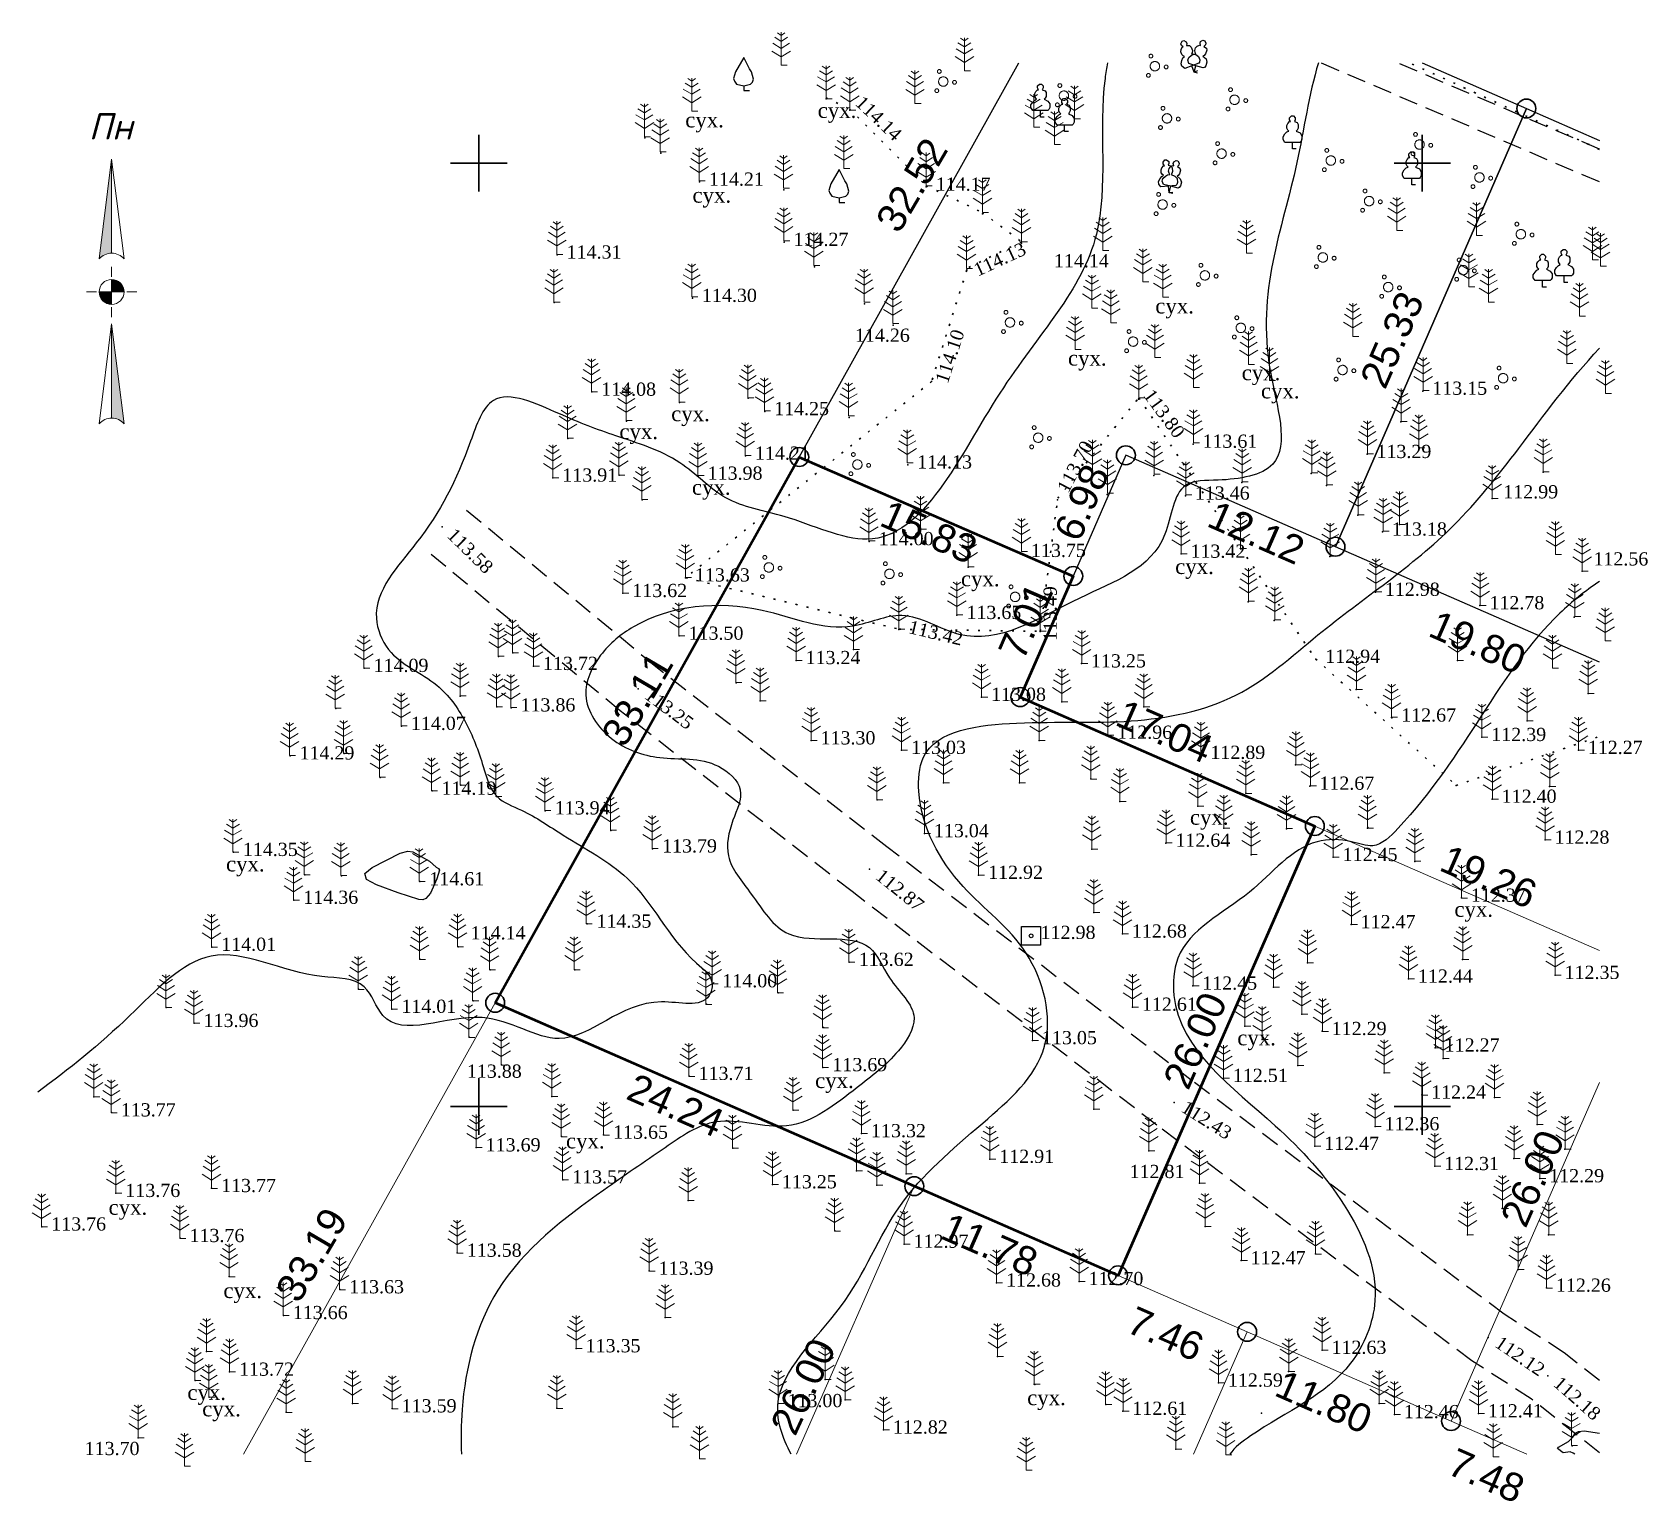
# Model space of a CAD drawing. Header units: millimetres. Extents: x 5405526.3 to 5405611.9, y 5525129.1 to 5525206.9.
import ezdxf
from ezdxf.enums import TextEntityAlignment as Align

# ---------------------------------------------------------------- set-up
doc = ezdxf.new("R2010")
doc.units = ezdxf.units.MM
doc.set_wipeout_variables(frame=1)
for name, pattern in [('DASHEDX2', [1.5, 1, -0.5]), ('HIDDEN', [0.5, 0, -0.5]), ('суцільна', [50, 50, 0])]:
    doc.linetypes.add(name, pattern=pattern)
for name, color, linetype, lineweight in [('#Лист (текст_ПН)', 250, 'Continuous', 0), ('#Штамп', 250, 'Continuous', 0), ('11900000', 1, 'Continuous', 30), ('Контур', 7, 'HIDDEN', 30), ('Ограждения', 7, 'ЗаборДерПр', 20), ('ТОЧКИ', 7, 'Continuous', 30), ('усл. знак', 7, 'суцільна', 20)]:
    doc.layers.add(name, color=color, linetype=linetype, lineweight=lineweight)
for name, color, linetype in [('SC007', 7, 'Continuous'), ('горизонтали', 42, 'Continuous'), ('дороги', 7, 'Continuous'), ('Ділянки_Межі', 10, 'Continuous'), ('надписи', 7, 'Continuous'), ('отметки', 7, 'Continuous'), ('промеры', 185, 'Continuous'), ('Растительность', 7, 'Continuous')]:
    doc.layers.add(name, color=color, linetype=linetype)
doc.styles.get("Standard").update_dxf_attribs({"font": 'arial.ttf'})
doc.styles.add('times', font='times.ttf')
doc.styles.add('Мой_Топо', font='isocpeui.ttf')
doc.linetypes.add('ЗаборДерПр', pattern='A,1,[130,ltypeshp.shx,S=0.25,R=0,X=0,Y=-0.25],1.5', length=2.5)

msp = doc.modelspace()

# ---------------------------------------------------------------- texts
at = {"layer": 'надписи', "color": 7, "style": 'times'}
for p in [(5405567.962, 5525203.202, 111.861), (5405560.945, 5525202.698, 111.861), (5405561.327, 5525198.71, 111.861), (5405585.852, 5525192.837, 111.861), (5405581.225, 5525190.073, 111.861), (5405590.429, 5525189.299, 111.861), (5405591.45, 5525188.333, 111.861), (5405560.2, 5525187.126, 111.861), (5405557.456, 5525186.179, 111.861), (5405561.3, 5525183.226, 111.861), (5405586.904, 5525179.027, 111.861), (5405575.554, 5525178.377, 111.861), (5405587.686, 5525165.735, 111.861), (5405536.611, 5525163.261, 111.861), (5405601.699, 5525160.855, 111.861), (5405590.195, 5525154.045, 111.861), (5405567.824, 5525151.78, 111.861), (5405554.626, 5525148.579, 111.861), (5405530.389, 5525145.06, 111.861), (5405536.473, 5525140.647, 111.861), (5405534.563, 5525135.247, 111.861), (5405535.35, 5525134.377, 111.861), (5405579.062, 5525134.969, 111.861)]:
    msp.add_text('сух.', height=0.8, dxfattribs=at).set_placement(p, align=Align.TOP_LEFT)
at = {"layer": 'отметки', "color": 7, "style": 'times'}
for s, rotation, p in [('114.14', 316.42371, (5405570.384, 5525203.639, 114.14)), ('114.13', 24.84516, (5405576.14, 5525194.615, 114.131)), ('114.10', 71.77569, (5405574.18, 5525188.498, 114.1)), ('113.80', 306.27918, (5405585.747, 5525188.114, 113.798)), ('113.70', 62.16759, (5405580.609, 5525182.798, 113.695)), ('113.58', 315.40088, (5405548.765, 5525180.726, 113.582)), ('113.49', 90, (5405579.93, 5525174.672, 113.488)), ('113.42', 346.55089, (5405572.888, 5525175.786, 113.425)), ('113.25', 323.08271, (5405559.141, 5525172.243, 113.246)), ('112.87', 321.1427, (5405571.407, 5525162.654, 112.869)), ('112.43', 327.64024, (5405587.533, 5525150.363, 112.433)), ('112.12', 325.5837, (5405604.18, 5525137.885, 112.12)), ('112.18', 318.50783, (5405607.351, 5525135.764, 112.176))]:
    msp.add_text(s, height=0.7, rotation=rotation, dxfattribs=at).set_placement(p, align=Align.TOP_LEFT)
for s, p in [('114.21', (5405562.204, 5525199.507, 114.208)), ('114.17', (5405574.218, 5525199.242, 114.169)), ('114.27', (5405566.684, 5525196.314, 114.267)), ('114.31', (5405554.658, 5525195.645, 114.309)), ('114.14', (5405580.479, 5525195.181, 114.136)), ('114.30', (5405561.833, 5525193.348, 114.3)), ('114.26', (5405569.936, 5525191.235, 114.262)), ('114.08', (5405556.489, 5525188.374, 114.08)), ('113.15', (5405600.527, 5525188.426, 113.147)), ('114.25', (5405565.654, 5525187.345, 114.252)), ('113.61', (5405588.35, 5525185.617, 113.611)), ('114.21', (5405564.638, 5525184.986, 114.214)), ('113.29', (5405597.57, 5525185.074, 113.295)), ('113.91', (5405554.43, 5525183.823, 113.907)), ('113.98', (5405562.131, 5525183.925, 113.975)), ('114.13', (5405573.232, 5525184.518, 114.131)), ('112.99', (5405604.289, 5525182.935, 112.989)), ('113.46', (5405587.944, 5525182.868, 113.458)), ('114.00', (5405571.196, 5525180.452, 113.995)), ('113.18', (5405598.394, 5525180.962, 113.178)), ('113.75', (5405579.263, 5525179.829, 113.747)), ('113.42', (5405587.714, 5525179.788, 113.422)), ('112.56', (5405609.065, 5525179.378, 112.563)), ('113.63', (5405561.458, 5525178.53, 113.627)), ('112.98', (5405598.016, 5525177.769, 112.982)), ('113.62', (5405558.138, 5525177.704, 113.615)), ('112.78', (5405603.555, 5525177.054, 112.778)), ('113.65', (5405575.843, 5525176.541, 113.645)), ('113.50', (5405561.12, 5525175.443, 113.501)), ('114.09', (5405544.43, 5525173.733, 114.094)), ('113.72', (5405553.41, 5525173.839, 113.72)), ('113.24', (5405567.319, 5525174.149, 113.236)), ('113.25', (5405582.445, 5525173.974, 113.253)), ('112.94', (5405594.855, 5525174.216, 112.939)), ('113.08', (5405577.149, 5525172.201, 113.084)), ('113.86', (5405552.215, 5525171.639, 113.863)), ('112.67', (5405598.881, 5525171.104, 112.67)), ('114.07', (5405546.407, 5525170.661, 114.068)), ('112.96', (5405583.837, 5525170.192, 112.964)), ('112.39', (5405603.653, 5525170.073, 112.391)), ('113.30', (5405568.114, 5525169.893, 113.297)), ('113.03', (5405572.91, 5525169.39, 113.031)), ('112.27', (5405608.768, 5525169.387, 112.274)), ('114.29', (5405540.506, 5525169.095, 114.288)), ('112.89', (5405588.77, 5525169.125, 112.89)), ('112.67', (5405594.546, 5525167.489, 112.666)), ('114.19', (5405548.027, 5525167.225, 114.186)), ('112.40', (5405604.205, 5525166.798, 112.403)), ('113.94', (5405554.029, 5525166.181, 113.941)), ('113.04', (5405574.12, 5525164.973, 113.038)), ('113.79', (5405559.717, 5525164.164, 113.787)), ('112.64', (5405586.916, 5525164.467, 112.636)), ('112.28', (5405607.006, 5525164.631, 112.282)), ('114.35', (5405537.504, 5525163.98, 114.352)), ('112.45', (5405595.78, 5525163.711, 112.455)), ('114.61', (5405547.386, 5525162.423, 114.613)), ('112.92', (5405576.991, 5525162.767, 112.922)), ('112.37', (5405602.571, 5525161.554, 112.369)), ('114.36', (5405540.709, 5525161.443, 114.359)), ('114.35', (5405556.241, 5525160.18, 114.35)), ('112.47', (5405596.732, 5525160.15, 112.471)), ('114.01', (5405536.356, 5525158.951, 114.006)), ('114.14', (5405549.576, 5525159.557, 114.142)), ('112.98', (5405579.776, 5525159.582, 112.98)), ('112.68', (5405584.614, 5525159.652, 112.68)), ('113.62', (5405570.138, 5525158.152, 113.624)), ('112.44', (5405599.77, 5525157.267, 112.442)), ('112.35', (5405607.538, 5525157.461, 112.353)), ('114.00', (5405562.911, 5525157.017, 114.001)), ('112.45', (5405588.339, 5525156.894, 112.445)), ('114.01', (5405545.905, 5525155.664, 114.012)), ('112.61', (5405585.143, 5525155.774, 112.605)), ('113.96', (5405535.423, 5525154.915, 113.957)), ('113.05', (5405579.848, 5525154.003, 113.052)), ('112.29', (5405595.199, 5525154.486, 112.291)), ('112.27', (5405601.185, 5525153.612, 112.271)), ('113.88', (5405549.373, 5525152.225, 113.881)), ('113.71', (5405561.649, 5525152.109, 113.711)), ('113.69', (5405568.741, 5525152.573, 113.689)), ('112.51', (5405589.962, 5525152.002, 112.506)), ('112.24', (5405600.466, 5525151.116, 112.241)), ('113.77', (5405531.038, 5525150.175, 113.766)), ('113.65', (5405557.12, 5525148.994, 113.646)), ('113.32', (5405570.789, 5525149.072, 113.325)), ('112.36', (5405597.997, 5525149.44, 112.362)), ('113.69', (5405550.37, 5525148.32, 113.692)), ('112.47', (5405594.799, 5525148.402, 112.467)), ('112.91', (5405577.584, 5525147.712, 112.912)), ('112.31', (5405601.155, 5525147.331, 112.308)), ('113.77', (5405536.351, 5525146.164, 113.77)), ('113.57', (5405554.953, 5525146.622, 113.566)), ('113.25', (5405566.065, 5525146.363, 113.247)), ('112.81', (5405584.488, 5525146.907, 112.809)), ('112.29', (5405606.723, 5525146.683, 112.288)), ('113.76', (5405531.279, 5525145.904, 113.757)), ('113.76', (5405527.349, 5525144.126, 113.757)), ('113.76', (5405534.677, 5525143.515, 113.758)), ('113.58', (5405549.368, 5525142.737, 113.577)), ('112.97', (5405573.045, 5525143.212, 112.972)), ('112.47', (5405590.906, 5525142.336, 112.47)), ('113.39', (5405559.532, 5525141.782, 113.394)), ('112.68', (5405577.944, 5525141.157, 112.676)), ('112.70', (5405582.312, 5525141.233, 112.703)), ('113.63', (5405543.136, 5525140.798, 113.634)), ('112.26', (5405607.08, 5525140.882, 112.258)), ('113.66', (5405540.149, 5525139.431, 113.661)), ('113.35', (5405555.668, 5525137.671, 113.35)), ('112.63', (5405595.189, 5525137.588, 112.634)), ('113.72', (5405537.303, 5525136.43, 113.716)), ('112.59', (5405589.7, 5525135.852, 112.59)), ('113.59', (5405545.921, 5525134.487, 113.591)), ('113.00', (5405566.363, 5525134.764, 112.998)), ('112.61', (5405584.636, 5525134.356, 112.608)), ('112.46', (5405599.021, 5525134.181, 112.461)), ('112.41', (5405603.472, 5525134.22, 112.414)), ('112.82', (5405571.947, 5525133.362, 112.819)), ('113.70', (5405529.122, 5525132.224, 113.701))]:
    msp.add_text(s, height=0.7, dxfattribs=at).set_placement(p, align=Align.TOP_LEFT)
at = {"layer": 'промеры', "char_height": 1.5, "attachment_point": 1}
for s, insert, rotation in [('32.52', (5405570.97, 5525196.97), 59.59258), ('25.33', (5405596.65, 5525188.55, 107.24), 66.37949), ('6.98', (5405580.445, 5525180.451), 66.537), ('15.83', (5405571.763, 5525182.2), 336.35584), ('12.12', (5405589.108, 5525182.161), 336.35584), ('7.01', (5405577.481, 5525174.173), 66.537), ('19.80', (5405600.835, 5525176.346), 336.35584), ('33.11', (5405556.427, 5525169.723), 59.59258), ('17.04', (5405584.249, 5525171.624), 336.35584), ('19.26', (5405601.42, 5525163.925), 336.35584), ('26.00', (5405586.221, 5525151.403), 66.37949), ('24.24', (5405558.337, 5525151.806), 336.35584), ('26.00', (5405604.098, 5525144.094), 66.37949), ('33.19', (5405539.17, 5525140.264), 59.59258), ('11.78', (5405574.975, 5525144.42), 336.35584), ('7.46', (5405584.834, 5525139.46), 336.35584), ('26.00', (5405565.406, 5525133.098), 65.18604), ('11.80', (5405592.685, 5525136.087), 336.35584), ('7.48', (5405601.834, 5525131.944), 336.35584)]:
    msp.add_mtext(s, dxfattribs=dict(at, insert=insert, rotation=rotation))

# ---------------------------------------------------------------- blocks, each defined once
blk = doc.blocks.new('SYMBOL902')
at = {"layer": 'SC007'}
blk.add_lwpolyline([(-1.25, -1.25), (-1.25, 1.25), (1.25, 1.25), (1.25, -1.25)], close=True, dxfattribs=at)
blk.add_circle((0, 0), 0.25, dxfattribs=at)
blk = doc.blocks.new('A$C51FE15A3')
at = {"layer": 'Растительность', "color": 94, "lineweight": 0}
for points in [[(-0.201, 1.726), (0, 1.584), (0.201, 1.726)], [(0, 1.75), (0, 0), (0.319, 0)], [(-0.447, 1.172), (0, 0.895), (0.447, 1.172)], [(-0.343, 1.489), (0, 1.267), (0.343, 1.489)], [(-0.493, 0.753), (0, 0.444), (0.493, 0.753)]]:
    blk.add_lwpolyline(points, dxfattribs=at)
blk = doc.blocks.new('A$C72385B22')
at = {"layer": 'усл. знак'}
for centre, radius in [((0, 0), 0.625), ((-0.02, 1.49), 0.25), ((-1.29, -0.64), 0.25), ((1.28, -0.76), 0.25)]:
    blk.add_circle(centre, radius, dxfattribs=at)
blk = doc.blocks.new('A$C2ACB5305')
at = {"layer": 'Растительность'}
blk.add_lwpolyline([(0.2, 0), (0.2, 0), (0, 0), (0, 0.35), (-0.4, 0.35), (-0.5, 0.5), (-0.5, 0.65), (-0.4, 0.8), (-0.3, 0.9), (-0.2, 0.95), (-0.25, 1), (-0.3, 1.1), (-0.3, 1.25), (-0.25, 1.35), (-0.15, 1.45), (-0.1, 1.45), (-0.15, 1.55), (-0.15, 1.65), (-0.05, 1.75), (0.05, 1.75), (0.15, 1.65), (0.15, 1.55), (0.1, 1.45), (0.25, 1.4), (0.3, 1.3), (0.3, 1.1), (0.25, 1), (0.2, 0.95), (0.4, 0.85), (0.5, 0.7), (0.5, 0.5), (0.45, 0.4), (0.4, 0.35), (0, 0.35)], dxfattribs=at)
blk = doc.blocks.new('A$C50E3696E')
at = {"layer": 'Растительность'}
blk.add_blockref('A$C51FE15A3', (0, 0), dxfattribs=at)
blk = doc.blocks.new('SYMBOL504')
at = {"layer": 'SC007'}
for points in [[(0, 4.375), (-1.125, 2.5), (-1.375, 1.625), (-1.25, 1.25), (-1, 0.875), (0, 0.625), (0.875, 0.875), (1.125, 1.125), (1.25, 1.5), (1, 2.5), (0.75, 2.875), (0, 4.375)], [(0, 0.625), (0, 0), (0.75, 0)]]:
    blk.add_lwpolyline(points, dxfattribs=at)
blk = doc.blocks.new('*U7')
at = {"color": 0}
for points in [[(-0.113, 0), (-0.109, -0.029), (-0.097, -0.056)], [(-0.113, 0), (-0.097, -0.056), (0, 0)], [(-0.097, -0.056), (0, -0.113), (0, 0)], [(-0.097, -0.056), (-0.08, -0.08), (-0.056, -0.097)], [(-0.097, -0.056), (-0.056, -0.097), (0, -0.113)], [(-0.056, -0.097), (-0.029, -0.109), (0, -0.113)]]:
    blk.add_solid(points, dxfattribs=at)
blk = doc.blocks.new('*U8')
at = {"color": 0}
for points in [[(0, 0), (0.097, 0.056), (0, 0.113)], [(0.097, 0.056), (0.029, 0.109), (0, 0.113)], [(0, 0), (0.113, 0), (0.097, 0.056)], [(0.097, 0.056), (0.056, 0.097), (0.029, 0.109)], [(0.097, 0.056), (0.08, 0.08), (0.056, 0.097)], [(0.113, 0), (0.109, 0.029), (0.097, 0.056)]]:
    blk.add_solid(points, dxfattribs=at)
blk = doc.blocks.new('*U9')
at = {"color": 0}
for points in [[(0, -1.136), (0.021, -1.138), (0, -0.288)], [(0.021, -1.138), (0.042, -1.142), (0, -0.288)], [(0.042, -1.142), (0.062, -1.15), (0, -0.288)], [(0.062, -1.15), (0.081, -1.16), (0, -0.288)], [(0.081, -1.16), (0.098, -1.173), (0, -0.288)], [(0.098, -1.173), (0.113, -1.188), (0, -0.288)]]:
    blk.add_solid(points, dxfattribs=at)
blk = doc.blocks.new('*U10')
at = {"color": 0}
for points in [[(-0.113, 0.297), (-0.098, 0.312), (0, 1.197)], [(-0.098, 0.312), (-0.081, 0.325), (0, 1.197)], [(-0.081, 0.325), (-0.062, 0.335), (0, 1.197)], [(-0.062, 0.335), (-0.042, 0.343), (0, 1.197)], [(-0.042, 0.343), (-0.021, 0.347), (0, 1.197)], [(-0.021, 0.347), (0, 0.349), (0, 1.197)]]:
    blk.add_solid(points, dxfattribs=at)
blk = doc.blocks.new('#Північ')
at = {"color": 7}
blk.add_wipeout([(-2.901, 10.635), (2.901, 10.635), (2.901, -7.981), (-2.901, -7.981)], dxfattribs=at).dxf.layer = '#Лист (текст_ПН)'
at = {"layer": '#Лист (текст_ПН)'}
for p, q in [((-0.663, 1.748), (0, 7.043)), ((0, 7.043), (0, 2.052)), ((0, 7.043), (0.663, 1.748)), ((0, 1.337), (0, 0.807)), ((-1.337, 0), (-0.807, 0)), ((-0.662, 0), (0.662, 0)), ((0, 0.662), (0, -0.662)), ((1.337, 0), (0.807, 0)), ((0, -1.337), (0, -0.807)), ((-0.663, -6.99), (0, -1.695)), ((0, -1.695), (0.663, -6.99)), ((0, -1.695), (0, -6.686))]:
    blk.add_line(p, q, dxfattribs=at)
at = {"layer": '#Лист (текст_ПН)', "flags": 128}
for points in [[(0, 7.043), (-0.663, 1.748, -0.218585), (0, 2.052)], [(0, 0), (-0.662, 0, 0.414214), (0, -0.662)]]:
    blk.add_lwpolyline(points, format="xyb", close=True, dxfattribs=at)
at = {"layer": '#Лист (текст_ПН)'}
blk.add_circle((0, 0), 0.662, dxfattribs=at)
for centre in [(0, 1.178), (0, -7.56)]:
    blk.add_arc(centre, 0.874, 40.67981, 139.32019, dxfattribs=at)
at = {"layer": '#Лист (текст_ПН)', "xscale": 5.883850111352785, "yscale": 5.883850111352785, "zscale": 5.883850111352785}
for name in ['*U10', '*U7', '*U8', '*U9']:
    blk.add_blockref(name, (0, 0), dxfattribs=at)
at = {"layer": '#Лист (текст_ПН)', "style": 'Мой_Топо'}
blk.add_text('Пн', height=1.4, dxfattribs=at).set_placement((-1.217, 8.077))

# ---------------------------------------------------------------- linework, layer by layer
at = {"layer": '11900000', "color": 7}
for points in [[(5405550, 5525198.5, 0), (5405550, 5525201.5, 0)], [(5405550, 5525198.5, 0), (5405550, 5525201.5, 0)], [(5405600, 5525198.5, 0), (5405600, 5525201.5, 0)], [(5405600, 5525198.5, 0), (5405600, 5525201.5, 0)], [(5405548.5, 5525200, 0), (5405551.5, 5525200, 0)], [(5405548.5, 5525200, 0), (5405551.5, 5525200, 0)], [(5405598.5, 5525200, 0), (5405601.5, 5525200, 0)], [(5405598.5, 5525200, 0), (5405601.5, 5525200, 0)], [(5405550, 5525148.5, 0), (5405550, 5525151.5, 0)], [(5405550, 5525148.5, 0), (5405550, 5525151.5, 0)], [(5405600, 5525148.5, 0), (5405600, 5525151.5, 0)], [(5405600, 5525148.5, 0), (5405600, 5525151.5, 0)], [(5405548.5, 5525150, 0), (5405551.5, 5525150, 0)], [(5405548.5, 5525150, 0), (5405551.5, 5525150, 0)], [(5405598.5, 5525150, 0), (5405601.5, 5525150, 0)], [(5405598.5, 5525150, 0), (5405601.5, 5525150, 0)]]:
    msp.add_polyline3d(points, dxfattribs=at)
at = {"layer": 'горизонтали', "color": 32}
msp.add_polyline3d([(5405547.047, 5525160.962, 114.5), (5405546.827, 5525160.982, 114.5), (5405545.737, 5525161.332, 114.5), (5405544.577, 5525161.752, 114.5), (5405544.047, 5525162.042, 114.5), (5405543.967, 5525162.352, 114.5), (5405544.357, 5525162.672, 114.5), (5405545.847, 5525163.422, 114.5), (5405546.247, 5525163.532, 114.5), (5405546.507, 5525163.502, 114.5), (5405547.387, 5525163.002, 114.5), (5405547.747, 5525162.682, 114.5), (5405547.877, 5525162.622, 114.5), (5405547.917, 5525162.532, 114.5), (5405547.787, 5525162.062, 114.5), (5405547.447, 5525161.302, 114.5), (5405547.207, 5525161.032, 114.5), (5405547.047, 5525160.962, 114.5)], close=True, dxfattribs=at)
for points in [[(5405607.467, 5525131.652, 112.5), (5405607.167, 5525131.872, 112.5), (5405607.207, 5525131.942, 112.5), (5405607.747, 5525132.242, 112.5), (5405607.977, 5525132.482, 112.5), (5405608.107, 5525132.682, 112.5), (5405608.267, 5525132.782, 112.5), (5405608.567, 5525132.812, 112.5), (5405609.379, 5525132.692, 112.5)], [(5405608.073, 5525131.568, 112.5), (5405607.987, 5525131.632, 112.5), (5405607.827, 5525131.692, 112.5), (5405607.467, 5525131.652, 112.5)]]:
    msp.add_polyline3d(points, dxfattribs=at)
for points, knots in [([(5405583.313, 5525205.32, 114), (5405583.263, 5525205.048, 114), (5405582.796, 5525202.007, 114), (5405583.949, 5525195.18, 114), (5405577.173, 5525188.538, 114), (5405572.81, 5525178.256, 114), (5405566.621, 5525181.376, 114), (5405562.989, 5525181.896, 114), (5405560.657, 5525184.513, 114), (5405557.313, 5525185.481, 114), (5405554.346, 5525186.629, 114), (5405550.631, 5525188.421, 114), (5405549.128, 5525183.792, 114), (5405547.405, 5525180.367, 114), (5405543.997, 5525176.848, 114), (5405545.289, 5525173.6, 114), (5405547.782, 5525172.716, 114), (5405549.409, 5525170.394, 114), (5405550.179, 5525168.343, 114), (5405550.719, 5525166.304, 114), (5405552.674, 5525165.609, 114), (5405554.839, 5525164.066, 113.997), (5405558.719, 5525162.071, 114.025), (5405560.155, 5525158.595, 113.911), (5405562.53, 5525156.801, 114.055), (5405562.057, 5525155.107, 113.802), (5405558.149, 5525156.361, 114.185), (5405554.807, 5525152.221, 113.954), (5405550.102, 5525155.853, 114.014), (5405545.17, 5525153.178, 113.999), (5405544.08, 5525156.871, 114), (5405540.281, 5525156.689, 114), (5405535.805, 5525159.361, 114), (5405531.302, 5525154.388, 114), (5405528.271, 5525151.961, 114), (5405526.635, 5525150.755, 114)], [10.361931, 10.361931, 10.361931, 10.361931, 11.183268, 19.461059, 29.319813, 39.765416, 44.323804, 47.57079, 50.637161, 54.318274, 57.561046, 61.089975, 63.576966, 69.688144, 74.204041, 75.986764, 79.168346, 81.599389, 84.181408, 85.928991, 87.413055, 89.991548, 94.086682, 99.889377, 101.25486, 101.908936, 104.462973, 110.221445, 114.440094, 119.71146, 121.525434, 123.819884, 129.78841, 135.133805, 141.348002, 141.348002, 141.348002, 141.348002]), ([(5405594.494, 5525205.32, 113.499), (5405593.981, 5525203.623, 113.499), (5405593.218, 5525197.933, 113.499), (5405590.599, 5525191.812, 113.512), (5405593.459, 5525183.771, 113.485), (5405589.635, 5525183.133, 113.527), (5405586.83, 5525183.24, 113.43), (5405586.589, 5525178.804, 113.548), (5405581.428, 5525177.082, 113.48), (5405576.551, 5525173.804, 113.503), (5405572.622, 5525176.579, 113.5), (5405569.087, 5525174.795, 113.5), (5405564.473, 5525176.966, 113.5), (5405559.332, 5525176.496, 113.5), (5405556.352, 5525174.074, 113.5), (5405555.223, 5525171.651, 113.5), (5405556.917, 5525169.221, 113.5), (5405559.7, 5525168.24, 113.5), (5405562.296, 5525168.621, 113.5), (5405564.249, 5525166.844, 113.5), (5405563.352, 5525165.101, 113.5), (5405562.942, 5525163.059, 113.5), (5405564.629, 5525161.171, 113.5), (5405566.363, 5525158.158, 113.5), (5405570.613, 5525159.534, 113.5), (5405571.684, 5525156.553, 113.5), (5405573.627, 5525154.949, 113.5), (5405572.051, 5525152.507, 113.5), (5405569.761, 5525150.82, 113.5), (5405566.616, 5525148.238, 113.5), (5405562.705, 5525149.803, 113.5), (5405559.579, 5525147.6, 113.5), (5405555.626, 5525144.929, 113.5), (5405550.531, 5525141.034, 113.5), (5405549.076, 5525135.358, 113.501), (5405549.061, 5525132.356, 113.499), (5405549.085, 5525131.568, 113.499)], [19.374497, 19.374497, 19.374497, 19.374497, 24.689173, 35.810203, 40.782036, 43.797836, 45.537195, 48.357075, 53.995017, 60.660267, 63.870018, 66.510094, 71.403611, 78.276616, 80.570134, 82.821428, 85.493431, 88.242658, 91.392174, 93.090703, 94.746096, 96.646313, 99.00528, 101.912727, 106.243838, 108.163109, 110.655399, 112.587254, 115.519591, 119.766213, 123.497413, 126.54295, 130.488841, 138.209924, 144.8127, 147.175798, 147.175798, 147.175798, 147.175798]), ([(5405566.555, 5525131.568), (5405566.093, 5525132.453), (5405565.121, 5525135.308), (5405569.793, 5525139.231), (5405571.886, 5525145.046), (5405576.408, 5525148.838), (5405580.91, 5525152.767), (5405579.483, 5525158.546), (5405575.249, 5525161.535), (5405573.148, 5525165.322), (5405573.447, 5525169.884), (5405579.177, 5525170.538), (5405584.324, 5525170.172), (5405590.317, 5525171.304), (5405595.363, 5525175.98), (5405600.978, 5525179.595), (5405605.474, 5525185.301), (5405607.797, 5525188.492), (5405609.379, 5525190.192)], [275.601853, 275.601853, 275.601853, 275.601853, 278.374828, 284.568748, 290.803381, 296.97347, 302.199909, 307.230718, 312.080641, 317.652517, 319.446244, 324.715379, 330.803804, 336.542026, 341.909048, 351.135292, 356.471323, 363.395322, 363.395322, 363.395322, 363.395322]), ([(5405609.379, 5525177.837), (5405608.63, 5525177.322), (5405604.432, 5525173.988), (5405602.107, 5525168.069), (5405597.566, 5525163.574), (5405596.028, 5525164.185), (5405593.433, 5525164.191), (5405590.954, 5525160.883), (5405586.965, 5525159.117), (5405586.523, 5525153.415), (5405591.743, 5525149.767), (5405595.996, 5525145.101), (5405598.147, 5525140.306), (5405595.998, 5525135.121), (5405592.382, 5525133.689), (5405590.052, 5525131.933), (5405589.797, 5525131.568)], [71.883169, 71.883169, 71.883169, 71.883169, 74.750885, 89.023871, 90.640593, 91.784027, 93.610326, 98.076593, 103.244221, 105.220832, 113.967103, 119.548086, 124.864016, 128.424184, 134.979892, 136.413936, 136.413936, 136.413936, 136.413936])]:
    msp.add_open_spline(points, degree=3, knots=knots, dxfattribs=at)
at = {"layer": 'дороги', "color": 7, "linetype": 'DASHEDX2', "elevation": 110.644}
for points in [[(5405609.379, 5525199.01), (5405594.608, 5525205.32)], [(5405609.379, 5525200.75), (5405598.681, 5525205.32)]]:
    msp.add_lwpolyline(points, dxfattribs=at)
at = {"layer": 'дороги', "color": 7, "linetype": 'DASHEDX2'}
for points in [[(5405609.379, 5525135.474), (5405607.518, 5525136.943), (5405604.341, 5525138.988), (5405587.749, 5525151.404), (5405571.622, 5525163.765), (5405559.38, 5525173.314), (5405549.013, 5525181.877)], [(5405609.379, 5525131.652), (5405605.772, 5525134.499), (5405602.629, 5525136.522), (5405585.937, 5525149.012), (5405569.786, 5525161.391), (5405557.502, 5525170.974), (5405547.103, 5525179.565)]]:
    msp.add_lwpolyline(points, dxfattribs=at)
at = {"layer": 'Ділянки_Межі'}
for points in [[(5405599.986, 5525205.32), (5405605.512, 5525202.901), (5405595.399, 5525179.672), (5405584.293, 5525184.52), (5405581.506, 5525178.12), (5405566.985, 5525184.427)], [(5405566.985, 5525184.427), (5405578.622, 5525205.32)], [(5405595.399, 5525179.672), (5405605.512, 5525202.901), (5405609.379, 5525201.208)], [(5405609.379, 5525173.551), (5405595.399, 5525179.672)]]:
    msp.add_lwpolyline(points, dxfattribs=at)
at = {"layer": 'Ділянки_Межі', "lineweight": 50}
msp.add_lwpolyline([(5405550.874, 5525155.5), (5405566.985, 5525184.427), (5405581.506, 5525178.12), (5405578.696, 5525171.702), (5405594.305, 5525164.868), (5405583.877, 5525141.051), (5405573.079, 5525145.778)], close=True, dxfattribs=at)
at = {"layer": 'Ділянки_Межі', "lineweight": 0}
for points in [[(5405583.877, 5525141.051), (5405594.305, 5525164.868), (5405609.379, 5525158.268)], [(5405537.545, 5525131.568), (5405550.874, 5525155.5), (5405573.079, 5525145.778), (5405566.834, 5525131.568)], [(5405609.379, 5525151.274), (5405601.521, 5525133.326), (5405590.715, 5525138.057), (5405583.877, 5525141.051)], [(5405601.521, 5525133.326), (5405609.379, 5525151.274)], [(5405566.834, 5525131.568), (5405573.079, 5525145.778), (5405583.877, 5525141.051), (5405590.715, 5525138.057), (5405587.874, 5525131.568)], [(5405587.874, 5525131.568), (5405590.715, 5525138.057), (5405601.521, 5525133.326), (5405605.537, 5525131.568)], [(5405605.537, 5525131.568), (5405601.521, 5525133.326)]]:
    msp.add_lwpolyline(points, dxfattribs=at)
at = {"layer": 'Контур', "color": 7, "linetype": 'HIDDEN'}
for points, elevation in [([(5405609.379, 5525200.735), (5405599.315, 5525205.32)], 109.33), ([(5405568.39, 5525203.47), (5405569.65, 5525202.88), (5405573.71, 5525198.81), (5405576.69, 5525197.39), (5405578.76, 5525195.84), (5405575.85, 5525194.42)], 114.185), ([(5405575.861, 5525194.342), (5405573.996, 5525188.427)], 114.131), ([(5405573.996, 5525188.427), (5405560.958, 5525178.03), (5405572.26, 5525175.3)], 114.131), ([(5405572.26, 5525175.3), (5405579.75, 5525175.19), (5405580.68, 5525182.24), (5405584.97, 5525187.56)], 114.131), ([(5405584.97, 5525187.56), (5405594.35, 5525173.72)], 113.798), ([(5405594.35, 5525173.72), (5405601.79, 5525167.02)], 112.939), ([(5405601.79, 5525167.02), (5405609.379, 5525169.617)], 112.419)]:
    msp.add_lwpolyline(points, dxfattribs=dict(at, elevation=elevation))
at = {"layer": 'отметки', "color": 7}
for p in [(5405568.407, 5525203.411, 114.185), (5405569.66, 5525202.817, 114.14), (5405558.807, 5525201.341, 114.208), (5405559.653, 5525200.541, 114.235), (5405561.704, 5525199.007, 114.208), (5405566.176, 5525198.596, 114.248), (5405573.718, 5525198.742, 114.169), (5405576.691, 5525197.314, 114.166), (5405566.184, 5525195.814, 114.267), (5405578.758, 5525195.77, 114.087), (5405554.158, 5525195.145, 114.309), (5405567.788, 5525194.502, 114.289), (5405575.861, 5525194.342, 114.131), (5405554.003, 5525192.619, 114.326), (5405561.333, 5525192.848, 114.3), (5405570.446, 5525192.555, 114.262), (5405571.968, 5525191.41, 114.262), (5405573.996, 5525188.427, 114.1), (5405555.989, 5525187.874, 114.08), (5405560.646, 5525187.315, 114.314), (5405564.278, 5525187.545, 114.256), (5405584.956, 5525187.491, 113.798), (5405600.027, 5525187.926, 113.147), (5405557.839, 5525186.336, 114.108), (5405565.154, 5525186.845, 114.252), (5405569.629, 5525186.514, 114.197), (5405598.86, 5525186.285, 113.248), (5405554.72, 5525185.411, 113.934), (5405587.85, 5525185.117, 113.611), (5405564.138, 5525184.486, 114.214), (5405572.732, 5525184.018, 114.131), (5405597.07, 5525184.574, 113.295), (5405553.93, 5525183.323, 113.907), (5405557.441, 5525183.457, 113.73), (5405561.631, 5525183.425, 113.975), (5405582.512, 5525183.497, 113.835), (5405585.768, 5525183.442, 113.637), (5405590.436, 5525183.068, 113.49), (5405594.118, 5525183.55, 113.457), (5405594.921, 5525182.913, 113.303), (5405606.396, 5525183.628, 112.955), (5405558.655, 5525182.163, 113.792), (5405580.677, 5525182.159, 113.695), (5405583.296, 5525182.445, 113.725), (5405587.444, 5525182.368, 113.458), (5405603.702, 5525182.227, 112.989), (5405596.577, 5525181.339, 113.241), (5405548.058, 5525180.721, 113.582), (5405573.417, 5525180.577, 113.942), (5405597.894, 5525180.462, 113.178), (5405598.785, 5525180.851, 113.087), (5405570.696, 5525179.952, 113.995), (5405590.367, 5525179.583, 113.286), (5405578.763, 5525179.329, 113.747), (5405587.214, 5525179.288, 113.422), (5405595.094, 5525179.146, 113.127), (5405560.958, 5525178.03, 113.627), (5405575.937, 5525178.586, 113.775), (5405608.47, 5525178.378, 112.57), (5405557.638, 5525177.204, 113.615), (5405597.516, 5525177.269, 112.982), (5405575.343, 5525176.041, 113.645), (5405590.764, 5525176.748, 113.21), (5405603.055, 5525176.554, 112.778), (5405572.268, 5525175.288, 113.425), (5405592.153, 5525175.754, 113.164), (5405608.042, 5525175.947, 112.399), (5405560.62, 5525174.943, 113.501), (5405579.749, 5525175.175, 113.488), (5405551.045, 5525173.861, 113.814), (5405551.804, 5525174.042, 113.755), (5405566.819, 5525173.649, 113.236), (5405569.867, 5525174.217, 113.375), (5405581.945, 5525173.474, 113.253), (5405594.355, 5525173.716, 112.939), (5405601.858, 5525173.636, 112.614), (5405543.93, 5525173.233, 114.094), (5405552.91, 5525173.339, 113.72), (5405558.441, 5525172.144, 113.246), (5405563.634, 5525172.463, 113.354), (5405596.492, 5525172.097, 112.827), (5405608.784, 5525171.898, 112.343), (5405542.425, 5525171.104, 114.117), (5405549.024, 5525171.751, 113.985), (5405550.96, 5525171.178, 113.871), (5405551.715, 5525171.139, 113.863), (5405564.913, 5525171.504, 113.286), (5405576.649, 5525171.701, 113.084), (5405580.904, 5525171.447, 113.236), (5405585.239, 5525171.184, 113.03), (5405545.907, 5525170.161, 114.068), (5405598.358, 5525170.629, 112.681), (5405598.381, 5525170.604, 112.67), (5405605.548, 5525170.451, 112.355), (5405567.614, 5525169.393, 113.297), (5405579.699, 5525169.407, 112.923), (5405583.337, 5525169.692, 112.964), (5405603.153, 5525169.573, 112.391), (5405540.006, 5525168.595, 114.288), (5405542.864, 5525168.706, 114.134), (5405572.41, 5525168.89, 113.031), (5405588.27, 5525168.625, 112.89), (5405608.268, 5525168.887, 112.274), (5405593.277, 5525168.109, 112.707), (5405544.776, 5525167.443, 114.253), (5405547.527, 5525166.725, 114.186), (5405549.049, 5525167.026, 114.099), (5405574.633, 5525167.158, 112.955), (5405578.656, 5525167.155, 112.828), (5405582.43, 5525167.362, 112.715), (5405594.046, 5525166.989, 112.666), (5405601.787, 5525167.019, 112.419), (5405606.746, 5525166.957, 112.277), (5405550.936, 5525166.429, 113.997), (5405571.105, 5525166.259, 113.024), (5405583.979, 5525166.167, 112.682), (5405588.11, 5525165.923, 112.712), (5405590.644, 5525166.601, 112.742), (5405603.705, 5525166.298, 112.403), (5405553.529, 5525165.681, 113.941), (5405556.998, 5525164.639, 113.847), (5405573.62, 5525164.473, 113.038), (5405589.482, 5525164.758, 112.619), (5405592.797, 5525164.724, 112.556), (5405597.097, 5525164.751, 112.536), (5405597.111, 5525164.796, 112.572), (5405606.506, 5525164.131, 112.282), (5405537.004, 5525163.48, 114.352), (5405559.217, 5525163.664, 113.787), (5405582.485, 5525163.644, 112.715), (5405586.416, 5525163.967, 112.636), (5405590.928, 5525163.346, 112.546), (5405595.28, 5525163.211, 112.455), (5405570.704, 5525162.578, 112.869), (5405599.604, 5525162.996, 112.443), (5405540.785, 5525162.274, 114.326), (5405542.729, 5525162.235, 114.477), (5405546.886, 5525161.923, 114.613), (5405576.491, 5525162.267, 112.922), (5405540.209, 5525160.943, 114.359), (5405602.071, 5525161.054, 112.369), (5405582.592, 5525160.284, 112.646), (5405555.741, 5525159.68, 114.35), (5405584.114, 5525159.152, 112.68), (5405596.232, 5525159.65, 112.471), (5405535.856, 5525158.451, 114.006), (5405548.91, 5525158.46, 114.142), (5405546.887, 5525157.803, 114.157), (5405550.61, 5525157.239, 114.146), (5405555.095, 5525157.249, 114.254), (5405569.638, 5525157.652, 113.624), (5405593.916, 5525157.623, 112.396), (5405602.132, 5525157.795, 112.38), (5405562.411, 5525156.517, 114.001), (5405587.839, 5525156.394, 112.445), (5405599.27, 5525156.767, 112.442), (5405607.038, 5525156.961, 112.353), (5405543.638, 5525156.213, 113.983), (5405549.706, 5525155.6, 114.04), (5405565.875, 5525156.026, 113.925), (5405592.11, 5525156.333, 112.378), (5405533.438, 5525155.24, 113.863), (5405545.405, 5525155.164, 114.012), (5405562.062, 5525155.421, 113.914), (5405584.643, 5525155.274, 112.605), (5405593.61, 5525154.895, 112.334), (5405534.923, 5525154.415, 113.957), (5405568.266, 5525154.191, 113.923), (5405590.598, 5525154.264, 112.443), (5405594.699, 5525153.986, 112.291), (5405549.492, 5525153.668, 113.956), (5405579.348, 5525153.503, 113.052), (5405591.514, 5525153.548, 112.404), (5405600.685, 5525153.112, 112.271), (5405551.204, 5525152.207, 113.881), (5405593.401, 5525152.174, 112.332), (5405601.101, 5525152.542, 112.194), (5405561.149, 5525151.609, 113.711), (5405568.241, 5525152.073, 113.689), (5405589.462, 5525151.502, 112.506), (5405597.977, 5525151.779, 112.274), (5405529.607, 5525150.522, 113.781), (5405553.884, 5525150.54, 113.797), (5405599.966, 5525150.616, 112.241), (5405603.82, 5525150.478, 112.238), (5405530.538, 5525149.675, 113.766), (5405566.666, 5525149.81, 113.572), (5405582.593, 5525149.857, 112.932), (5405586.843, 5525150.208, 112.433), (5405597.497, 5525148.94, 112.362), (5405606.078, 5525149.043, 112.198), (5405549.87, 5525147.82, 113.692), (5405554.379, 5525148.406, 113.643), (5405556.62, 5525148.494, 113.646), (5405563.458, 5525147.797, 113.36), (5405570.289, 5525148.572, 113.325), (5405594.299, 5525147.902, 112.467), (5405577.084, 5525147.212, 112.912), (5405585.513, 5525147.659, 112.809), (5405604.852, 5525147.246, 112.208), (5405607.554, 5525147.743, 112.176), (5405554.453, 5525146.122, 113.566), (5405570.02, 5525146.589, 113.108), (5405572.651, 5525146.44, 113.018), (5405600.655, 5525146.831, 112.308), (5405606.223, 5525146.183, 112.288), (5405530.779, 5525145.404, 113.757), (5405535.851, 5525145.664, 113.77), (5405565.565, 5525145.863, 113.247), (5405571.094, 5525145.828, 113.097), (5405588.191, 5525145.941, 112.662), (5405561.101, 5525145.013, 113.362), (5405604.238, 5525144.599, 112.246), (5405526.849, 5525143.626, 113.757), (5405588.492, 5525143.646, 112.532), (5405534.177, 5525143.015, 113.758), (5405568.862, 5525143.402, 113.094), (5405572.545, 5525142.712, 112.972), (5405602.395, 5525143.207, 112.312), (5405606.69, 5525143.19, 112.194), (5405548.868, 5525142.237, 113.577), (5405590.406, 5525141.836, 112.47), (5405594.341, 5525142.185, 112.61), (5405536.776, 5525140.982, 113.728), (5405559.032, 5525141.282, 113.394), (5405605.071, 5525141.359, 112.302), (5405542.636, 5525140.298, 113.634), (5405577.444, 5525140.657, 112.676), (5405581.812, 5525140.733, 112.703), (5405606.58, 5525140.382, 112.258), (5405539.649, 5525138.931, 113.661), (5405559.878, 5525138.814, 113.277), (5405603.485, 5525137.755, 112.12), (5405535.586, 5525137.02, 113.714), (5405555.168, 5525137.171, 113.35), (5405577.495, 5525136.75, 112.754), (5405594.689, 5525137.088, 112.634), (5405536.803, 5525135.93, 113.716), (5405592.917, 5525135.959, 112.543), (5405534.969, 5525135.478, 113.738), (5405568.352, 5525135.526, 112.944), (5405579.439, 5525135.282, 112.73), (5405579.468, 5525135.273, 112.732), (5405589.2, 5525135.352, 112.59), (5405606.645, 5525135.721, 112.176), (5405535.711, 5525134.591, 113.731), (5405543.317, 5525134.265, 113.657), (5405565.863, 5525134.264, 112.998), (5405569.42, 5525134.454, 112.911), (5405583.222, 5525134.2, 112.578), (5405597.709, 5525134.265, 112.387), (5405539.803, 5525133.797, 113.719), (5405545.421, 5525133.987, 113.591), (5405554.141, 5525134.005, 113.362), (5405584.136, 5525133.856, 112.608), (5405591.472, 5525133.744, 112.506), (5405598.521, 5525133.681, 112.461), (5405602.972, 5525133.72, 112.414), (5405531.959, 5525132.439, 113.701), (5405560.282, 5525133.03, 113.209), (5405571.447, 5525132.862, 112.819), (5405586.94, 5525131.841, 112.582), (5405607.933, 5525132.015, 112.524)]:
    msp.add_point(p, dxfattribs=at)
at = {"layer": 'ТОЧКИ'}
for centre in [(5405605.512, 5525202.901), (5405566.985, 5525184.427), (5405584.293, 5525184.52), (5405595.399, 5525179.672), (5405581.506, 5525178.12), (5405578.696, 5525171.702, 107.24), (5405594.305, 5525164.868), (5405550.874, 5525155.5), (5405573.079, 5525145.778, 107.24), (5405583.877, 5525141.051, 107.24), (5405590.715, 5525138.057, 107.24), (5405601.521, 5525133.326, 107.24)]:
    msp.add_circle(centre, 0.5, dxfattribs=at)

# ---------------------------------------------------------------- block references
at = {"layer": 'Ограждения', "color": 7}
msp.add_blockref('A$C50E3696E', (5405561.288, 5525202.76), dxfattribs=at)
at = {"layer": 'отметки', "color": 7, "xscale": 0.400000000372529, "yscale": 0.400000000372529, "zscale": 0.400000000372529}
msp.add_blockref('SYMBOL902', (5405579.27, 5525159.05, 112.98), dxfattribs=at)
at = {"layer": 'Растительность', "color": 7}
for name, p in [('A$C51FE15A3', (5405566.026, 5525205.19, 113.457)), ('A$C51FE15A3', (5405575.738, 5525204.897, 112.15)), ('A$C51FE15A3', (5405568.407, 5525203.411, 114.185)), ('A$C51FE15A3', (5405569.66, 5525202.817, 114.14)), ('A$C51FE15A3', (5405573.118, 5525203.158, 112.09)), ('A$C51FE15A3', (5405579.408, 5525201.913, 112.15)), ('A$C2ACB5305', (5405579.764, 5525202.445, 112.15)), ('A$C51FE15A3', (5405581.571, 5525202.353, 112.15)), ('A$C51FE15A3', (5405558.78, 5525201.4, 114.21)), ('A$C51FE15A3', (5405580.517, 5525200.994, 112.15)), ('A$C2ACB5305', (5405581.044, 5525201.673, 112.15)), ('A$C51FE15A3', (5405559.62, 5525200.6, 114.24)), ('A$C2ACB5305', (5405593.119, 5525200.756, 112.04)), ('A$C51FE15A3', (5405569.341, 5525199.716, 114.131)), ('A$C51FE15A3', (5405561.68, 5525199.07, 114.21)), ('A$C51FE15A3', (5405566.15, 5525198.67, 114.25)), ('A$C51FE15A3', (5405573.71, 5525198.81, 114.17)), ('A$C2ACB5305', (5405599.442, 5525198.849, 112.04)), ('A$C51FE15A3', (5405576.69, 5525197.39, 114.17)), ('A$C51FE15A3', (5405566.16, 5525195.89, 114.27)), ('A$C51FE15A3', (5405578.76, 5525195.84, 114.09)), ('A$C51FE15A3', (5405598.641, 5525196.439, 112.04)), ('A$C51FE15A3', (5405602.869, 5525196.17, 112.04)), ('A$C51FE15A3', (5405554.14, 5525195.17, 114.31)), ('A$C51FE15A3', (5405583.068, 5525195.38, 112.09)), ('A$C51FE15A3', (5405590.687, 5525195.227, 112.15)), ('A$C51FE15A3', (5405609.014, 5525194.878, 111.95)), ('A$C51FE15A3', (5405567.76, 5525194.58, 114.29)), ('A$C51FE15A3', (5405575.85, 5525194.42, 114.14)), ('A$C51FE15A3', (5405609.447, 5525194.539, 111.95)), ('A$C51FE15A3', (5405585.196, 5525193.717, 112.09)), ('A$C51FE15A3', (5405602.47, 5525193.446, 112.04)), ('A$C2ACB5305', (5405606.375, 5525193.429, 112.04)), ('A$C2ACB5305', (5405607.512, 5525193.68, 112.04)), ('A$C51FE15A3', (5405553.99, 5525192.64, 114.33)), ('A$C51FE15A3', (5405561.29, 5525192.92, 114.31)), ('A$C51FE15A3', (5405570.42, 5525192.64, 114.27)), ('A$C51FE15A3', (5405582.492, 5525192.319, 113.457)), ('A$C51FE15A3', (5405586.244, 5525192.898, 112.09)), ('A$C51FE15A3', (5405603.51, 5525192.633, 112.04)), ('A$C51FE15A3', (5405571.95, 5525191.5, 114.27)), ('A$C51FE15A3', (5405583.492, 5525191.537, 113.457)), ('A$C51FE15A3', (5405608.329, 5525191.902, 112.04)), ('A$C51FE15A3', (5405596.32, 5525190.824, 112.15)), ('A$C51FE15A3', (5405581.599, 5525190.134, 112.146)), ('A$C51FE15A3', (5405585.832, 5525189.708, 113.457)), ('A$C51FE15A3', (5405590.797, 5525189.339, 112.09)), ('A$C51FE15A3', (5405607.662, 5525189.388, 112.04)), ('A$C51FE15A3', (5405587.873, 5525188.112, 113.457)), ('A$C51FE15A3', (5405591.9, 5525188.476, 112.09)), ('A$C51FE15A3', (5405555.98, 5525187.89, 114.08)), ('A$C51FE15A3', (5405560.63, 5525187.34, 114.32)), ('A$C51FE15A3', (5405564.26, 5525187.57, 114.26)), ('A$C51FE15A3', (5405584.97, 5525187.56, 113.798)), ('A$C51FE15A3', (5405600.04, 5525187.95, 113.15)), ('A$C51FE15A3', (5405609.703, 5525187.793, 112.04)), ('A$C51FE15A3', (5405557.82, 5525186.36, 114.11)), ('A$C51FE15A3', (5405565.14, 5525186.87, 114.25)), ('A$C51FE15A3', (5405569.6, 5525186.61, 114.2)), ('A$C51FE15A3', (5405598.88, 5525186.31, 113.25)), ('A$C51FE15A3', (5405554.71, 5525185.42, 113.93)), ('A$C51FE15A3', (5405587.87, 5525185.18, 113.62)), ('A$C51FE15A3', (5405597.09, 5525184.6, 113.3)), ('A$C51FE15A3', (5405599.815, 5525184.911, 112.01)), ('A$C51FE15A3', (5405564.12, 5525184.51, 114.22)), ('A$C51FE15A3', (5405572.71, 5525184.12, 114.14)), ('A$C51FE15A3', (5405553.92, 5525183.33, 113.91)), ('A$C51FE15A3', (5405557.43, 5525183.47, 113.73)), ('A$C51FE15A3', (5405561.62, 5525183.44, 113.98)), ('A$C51FE15A3', (5405582.52, 5525183.58, 113.84)), ('A$C51FE15A3', (5405585.79, 5525183.51, 113.64)), ('A$C51FE15A3', (5405590.46, 5525183.12, 113.49)), ('A$C51FE15A3', (5405594.14, 5525183.59, 113.46)), ('A$C51FE15A3', (5405594.94, 5525182.95, 113.31)), ('A$C51FE15A3', (5405606.41, 5525183.64, 112.96)), ('A$C51FE15A3', (5405558.65, 5525182.17, 113.79)), ('A$C51FE15A3', (5405583.31, 5525182.52, 113.73)), ('A$C51FE15A3', (5405587.46, 5525182.42, 113.46)), ('A$C51FE15A3', (5405603.702, 5525182.227, 112.989)), ('A$C51FE15A3', (5405596.6, 5525181.37, 113.24)), ('A$C51FE15A3', (5405573.41, 5525180.6, 113.94)), ('A$C51FE15A3', (5405597.92, 5525180.49, 113.18)), ('A$C51FE15A3', (5405598.79, 5525180.85, 113.09)), ('A$C51FE15A3', (5405570.68, 5525179.98, 114)), ('A$C51FE15A3', (5405590.367, 5525179.583, 113.286)), ('A$C51FE15A3', (5405575.93, 5525178.61, 113.78)), ('A$C51FE15A3', (5405578.76, 5525179.42, 113.76)), ('A$C51FE15A3', (5405587.214, 5525179.288, 113.422)), ('A$C51FE15A3', (5405595.12, 5525179.17, 113.13)), ('A$C51FE15A3', (5405607.048, 5525179.257, 112.01)), ('A$C51FE15A3', (5405560.95, 5525178.04, 113.63)), ('A$C51FE15A3', (5405608.47, 5525178.378, 112.57)), ('A$C51FE15A3', (5405557.63, 5525177.21, 113.62)), ('A$C51FE15A3', (5405597.54, 5525177.29, 112.98)), ('A$C51FE15A3', (5405575.34, 5525176.06, 113.65)), ('A$C51FE15A3', (5405590.79, 5525176.79, 113.21)), ('A$C51FE15A3', (5405603.07, 5525176.56, 112.78)), ('A$C51FE15A3', (5405572.26, 5525175.3, 113.42)), ('A$C51FE15A3', (5405579.75, 5525175.19, 113.49)), ('A$C51FE15A3', (5405592.18, 5525175.79, 113.17)), ('A$C51FE15A3', (5405608.08, 5525175.97, 112.4)), ('A$C51FE15A3', (5405560.61, 5525174.95, 113.5)), ('A$C51FE15A3', (5405609.69, 5525174.68, 112.49)), ('A$C51FE15A3', (5405551.03, 5525173.87, 113.81)), ('A$C51FE15A3', (5405551.79, 5525174.05, 113.76)), ('A$C51FE15A3', (5405566.82, 5525173.65, 113.24)), ('A$C51FE15A3', (5405569.86, 5525174.22, 113.38)), ('A$C51FE15A3', (5405581.95, 5525173.48, 113.25)), ('A$C51FE15A3', (5405601.87, 5525173.64, 112.61)), ('A$C51FE15A3', (5405543.91, 5525173.24, 114.09)), ('A$C51FE15A3', (5405552.9, 5525173.35, 113.72)), ('A$C51FE15A3', (5405606.898, 5525173.242, 112.09)), ('A$C51FE15A3', (5405549.01, 5525171.76, 113.99)), ('A$C51FE15A3', (5405563.63, 5525172.47, 113.35)), ('A$C51FE15A3', (5405596.51, 5525172.11, 112.83)), ('A$C51FE15A3', (5405608.79, 5525171.9, 112.34)), ('A$C51FE15A3', (5405542.4, 5525171.11, 114.12)), ('A$C51FE15A3', (5405550.94, 5525171.18, 113.87)), ('A$C51FE15A3', (5405551.7, 5525171.15, 113.86)), ('A$C51FE15A3', (5405564.91, 5525171.51, 113.29)), ('A$C51FE15A3', (5405576.65, 5525171.7, 113.08)), ('A$C51FE15A3', (5405580.9, 5525171.45, 113.24)), ('A$C51FE15A3', (5405585.24, 5525171.19, 113.03)), ('A$C51FE15A3', (5405545.89, 5525170.17, 114.07)), ('A$C51FE15A3', (5405598.37, 5525170.64, 112.68)), ('A$C51FE15A3', (5405605.55, 5525170.45, 112.36)), ('A$C51FE15A3', (5405567.61, 5525169.4, 113.3)), ('A$C51FE15A3', (5405579.7, 5525169.41, 112.92)), ('A$C51FE15A3', (5405583.34, 5525169.69, 112.96)), ('A$C51FE15A3', (5405603.16, 5525169.58, 112.39)), ('A$C51FE15A3', (5405539.98, 5525168.6, 114.29)), ('A$C51FE15A3', (5405542.84, 5525168.71, 114.13)), ('A$C51FE15A3', (5405572.41, 5525168.89, 113.03)), ('A$C51FE15A3', (5405588.27, 5525168.63, 112.89)), ('A$C51FE15A3', (5405608.27, 5525168.89, 112.27)), ('A$C51FE15A3', (5405544.75, 5525167.45, 114.25)), ('A$C51FE15A3', (5405593.3, 5525168.12, 112.71)), ('A$C51FE15A3', (5405547.5, 5525166.73, 114.19)), ('A$C51FE15A3', (5405549.02, 5525167.03, 114.1)), ('A$C51FE15A3', (5405574.63, 5525167.16, 112.95)), ('A$C51FE15A3', (5405578.66, 5525167.15, 112.83)), ('A$C51FE15A3', (5405582.43, 5525167.36, 112.72)), ('A$C51FE15A3', (5405590.64, 5525166.6, 112.74)), ('A$C51FE15A3', (5405594.07, 5525167, 112.67)), ('A$C51FE15A3', (5405606.75, 5525166.96, 112.28)), ('A$C51FE15A3', (5405550.91, 5525166.43, 114)), ('A$C51FE15A3', (5405571.1, 5525166.26, 113.02)), ('A$C51FE15A3', (5405583.98, 5525166.17, 112.68)), ('A$C51FE15A3', (5405588.11, 5525165.92, 112.71)), ('A$C51FE15A3', (5405603.71, 5525166.3, 112.4)), ('A$C51FE15A3', (5405553.51, 5525165.69, 113.94)), ('A$C51FE15A3', (5405556.98, 5525164.65, 113.85)), ('A$C51FE15A3', (5405573.62, 5525164.48, 113.04)), ('A$C51FE15A3', (5405589.48, 5525164.76, 112.62)), ('A$C51FE15A3', (5405592.8, 5525164.73, 112.56)), ('A$C51FE15A3', (5405597.1, 5525164.75, 112.54)), ('A$C51FE15A3', (5405606.51, 5525164.13, 112.28)), ('A$C51FE15A3', (5405536.98, 5525163.48, 114.35)), ('A$C51FE15A3', (5405559.19, 5525163.67, 113.79)), ('A$C51FE15A3', (5405582.49, 5525163.65, 112.72)), ('A$C51FE15A3', (5405586.42, 5525163.97, 112.64)), ('A$C51FE15A3', (5405590.93, 5525163.35, 112.55)), ('A$C51FE15A3', (5405595.28, 5525163.21, 112.45)), ('A$C51FE15A3', (5405599.61, 5525163, 112.44)), ('A$C51FE15A3', (5405540.76, 5525162.28, 114.33)), ('A$C51FE15A3', (5405542.69, 5525162.24, 114.48)), ('A$C51FE15A3', (5405546.84, 5525161.93, 114.62)), ('A$C51FE15A3', (5405576.49, 5525162.27, 112.92)), ('A$C51FE15A3', (5405540.18, 5525160.94, 114.36)), ('A$C51FE15A3', (5405602.08, 5525161.05, 112.37)), ('A$C51FE15A3', (5405582.6, 5525160.29, 112.65)), ('A$C51FE15A3', (5405555.69, 5525159.68, 114.35)), ('A$C51FE15A3', (5405584.12, 5525159.15, 112.68)), ('A$C51FE15A3', (5405596.24, 5525159.65, 112.47)), ('A$C51FE15A3', (5405535.84, 5525158.45, 114.01)), ('A$C51FE15A3', (5405548.88, 5525158.46, 114.14)), ('A$C51FE15A3', (5405546.86, 5525157.8, 114.16)), ('A$C51FE15A3', (5405550.58, 5525157.24, 114.15)), ('A$C51FE15A3', (5405555.05, 5525157.25, 114.26)), ('A$C51FE15A3', (5405569.61, 5525157.65, 113.63)), ('A$C51FE15A3', (5405593.92, 5525157.62, 112.4)), ('A$C51FE15A3', (5405602.14, 5525157.79, 112.38)), ('A$C51FE15A3', (5405562.37, 5525156.51, 114)), ('A$C51FE15A3', (5405587.85, 5525156.39, 112.45)), ('A$C51FE15A3', (5405592.12, 5525156.33, 112.38)), ('A$C51FE15A3', (5405599.27, 5525156.77, 112.44)), ('A$C51FE15A3', (5405607.04, 5525156.96, 112.35)), ('A$C51FE15A3', (5405543.62, 5525156.21, 113.98)), ('A$C51FE15A3', (5405549.68, 5525155.6, 114.04)), ('A$C51FE15A3', (5405565.83, 5525156.02, 113.93)), ('A$C51FE15A3', (5405533.43, 5525155.24, 113.86)), ('A$C51FE15A3', (5405545.38, 5525155.16, 114.01)), ('A$C51FE15A3', (5405562.03, 5525155.41, 113.92)), ('A$C51FE15A3', (5405584.65, 5525155.27, 112.61)), ('A$C51FE15A3', (5405593.62, 5525154.89, 112.33)), ('A$C51FE15A3', (5405534.91, 5525154.41, 113.96)), ('A$C51FE15A3', (5405568.22, 5525154.17, 113.93)), ('A$C51FE15A3', (5405590.6, 5525154.26, 112.44)), ('A$C51FE15A3', (5405594.71, 5525153.98, 112.29)), ('A$C51FE15A3', (5405549.47, 5525153.66, 113.96)), ('A$C51FE15A3', (5405579.35, 5525153.5, 113.05)), ('A$C51FE15A3', (5405591.52, 5525153.55, 112.4)), ('A$C51FE15A3', (5405600.69, 5525153.11, 112.27)), ('A$C51FE15A3', (5405551.19, 5525152.2, 113.88)), ('A$C51FE15A3', (5405568.22, 5525152.06, 113.69)), ('A$C51FE15A3', (5405593.41, 5525152.17, 112.33)), ('A$C51FE15A3', (5405601.11, 5525152.54, 112.19)), ('A$C51FE15A3', (5405561.13, 5525151.6, 113.71)), ('A$C51FE15A3', (5405589.47, 5525151.5, 112.51)), ('A$C51FE15A3', (5405597.98, 5525151.78, 112.27)), ('A$C51FE15A3', (5405529.6, 5525150.52, 113.78)), ('A$C51FE15A3', (5405553.87, 5525150.53, 113.8)), ('A$C51FE15A3', (5405599.97, 5525150.61, 112.24)), ('A$C51FE15A3', (5405603.83, 5525150.48, 112.24)), ('A$C51FE15A3', (5405530.53, 5525149.67, 113.77)), ('A$C51FE15A3', (5405566.65, 5525149.8, 113.57)), ('A$C51FE15A3', (5405582.59, 5525149.86, 112.93)), ('A$C51FE15A3', (5405597.5, 5525148.94, 112.36)), ('A$C51FE15A3', (5405606.08, 5525149.04, 112.2)), ('A$C51FE15A3', (5405549.86, 5525147.82, 113.69)), ('A$C51FE15A3', (5405554.37, 5525148.4, 113.64)), ('A$C51FE15A3', (5405556.61, 5525148.49, 113.65)), ('A$C51FE15A3', (5405563.45, 5525147.79, 113.36)), ('A$C51FE15A3', (5405570.28, 5525148.57, 113.32)), ('A$C51FE15A3', (5405594.3, 5525147.9, 112.47)), ('A$C51FE15A3', (5405577.08, 5525147.21, 112.91)), ('A$C51FE15A3', (5405585.51, 5525147.66, 112.81)), ('A$C51FE15A3', (5405604.86, 5525147.24, 112.21)), ('A$C51FE15A3', (5405607.56, 5525147.74, 112.18)), ('A$C51FE15A3', (5405554.44, 5525146.12, 113.57)), ('A$C51FE15A3', (5405570.02, 5525146.59, 113.11)), ('A$C51FE15A3', (5405572.65, 5525146.44, 113.02)), ('A$C51FE15A3', (5405600.66, 5525146.83, 112.31)), ('A$C51FE15A3', (5405606.23, 5525146.18, 112.29)), ('A$C51FE15A3', (5405530.77, 5525145.4, 113.76)), ('A$C51FE15A3', (5405535.84, 5525145.66, 113.77)), ('A$C51FE15A3', (5405565.56, 5525145.86, 113.25)), ('A$C51FE15A3', (5405571.09, 5525145.83, 113.1)), ('A$C51FE15A3', (5405588.19, 5525145.94, 112.66)), ('A$C51FE15A3', (5405561.1, 5525145.01, 113.36)), ('A$C51FE15A3', (5405604.24, 5525144.6, 112.25)), ('A$C51FE15A3', (5405526.84, 5525143.62, 113.76)), ('A$C51FE15A3', (5405588.49, 5525143.64, 112.53)), ('A$C51FE15A3', (5405534.17, 5525143.01, 113.76)), ('A$C51FE15A3', (5405568.86, 5525143.4, 113.09)), ('A$C51FE15A3', (5405572.54, 5525142.71, 112.97)), ('A$C51FE15A3', (5405602.4, 5525143.2, 112.31)), ('A$C51FE15A3', (5405606.7, 5525143.19, 112.19)), ('A$C51FE15A3', (5405548.86, 5525142.23, 113.58)), ('A$C51FE15A3', (5405590.41, 5525141.83, 112.47)), ('A$C51FE15A3', (5405594.34, 5525142.18, 112.61)), ('A$C51FE15A3', (5405536.77, 5525140.98, 113.73)), ('A$C51FE15A3', (5405559.03, 5525141.28, 113.39)), ('A$C51FE15A3', (5405605.08, 5525141.36, 112.3)), ('A$C51FE15A3', (5405542.63, 5525140.29, 113.63)), ('A$C51FE15A3', (5405577.44, 5525140.66, 112.68)), ('A$C51FE15A3', (5405581.81, 5525140.73, 112.7)), ('A$C51FE15A3', (5405606.58, 5525140.38, 112.26)), ('A$C51FE15A3', (5405539.64, 5525138.93, 113.66)), ('A$C51FE15A3', (5405559.88, 5525138.81, 113.28)), ('A$C51FE15A3', (5405535.58, 5525137.02, 113.71)), ('A$C51FE15A3', (5405555.16, 5525137.17, 113.35)), ('A$C51FE15A3', (5405577.49, 5525136.75, 112.75)), ('A$C51FE15A3', (5405594.69, 5525137.09, 112.63)), ('A$C51FE15A3', (5405536.8, 5525135.93, 113.72)), ('A$C51FE15A3', (5405592.92, 5525135.96, 112.54)), ('A$C51FE15A3', (5405534.96, 5525135.47, 113.74)), ('A$C51FE15A3', (5405568.35, 5525135.53, 112.94)), ('A$C51FE15A3', (5405579.44, 5525135.28, 112.73)), ('A$C51FE15A3', (5405589.2, 5525135.35, 112.59)), ('A$C51FE15A3', (5405535.7, 5525134.59, 113.73)), ('A$C51FE15A3', (5405543.31, 5525134.26, 113.66)), ('A$C51FE15A3', (5405565.86, 5525134.26, 113)), ('A$C51FE15A3', (5405569.42, 5525134.45, 112.91)), ('A$C51FE15A3', (5405583.22, 5525134.2, 112.58)), ('A$C51FE15A3', (5405597.71, 5525134.26, 112.39)), ('A$C51FE15A3', (5405539.8, 5525133.79, 113.72)), ('A$C51FE15A3', (5405545.42, 5525133.98, 113.59)), ('A$C51FE15A3', (5405554.14, 5525134, 113.36)), ('A$C51FE15A3', (5405584.14, 5525133.86, 112.61)), ('A$C51FE15A3', (5405598.52, 5525133.68, 112.46)), ('A$C51FE15A3', (5405602.97, 5525133.72, 112.41)), ('A$C51FE15A3', (5405531.95, 5525132.44, 113.7)), ('A$C51FE15A3', (5405560.28, 5525133.03, 113.21)), ('A$C51FE15A3', (5405571.45, 5525132.86, 112.82)), ('A$C51FE15A3', (5405586.94, 5525131.84, 112.58)), ('A$C51FE15A3', (5405589.58, 5525131.54, 112.5)), ('A$C51FE15A3', (5405607.91, 5525132.03, 112.52)), ('A$C51FE15A3', (5405534.41, 5525130.93, 113.8)), ('A$C51FE15A3', (5405540.8, 5525131.18, 113.74)), ('A$C51FE15A3', (5405561.7, 5525131.32, 113.21)), ('A$C51FE15A3', (5405579.01, 5525130.72, 112.7)), ('A$C51FE15A3', (5405603.76, 5525131.44, 112.41))]:
    msp.add_blockref(name, p, dxfattribs=at)
for p, rotation in [((5405587.903, 5525204.833, 112.04), 19.63658200409997), ((5405587.903, 5525204.833, 112.04), 342.6887049773736), ((5405586.582, 5525198.436, 112.15), 5.921984778665933), ((5405586.582, 5525198.436, 112.15), 346.193350215139)]:
    msp.add_blockref('A$C2ACB5305', p, dxfattribs=dict(at, rotation=rotation))
at = {"layer": 'Растительность', "color": 7, "xscale": 0.400000000372529, "yscale": 0.400000000372529, "zscale": 0.400000000372529}
for p in [(5405564.054, 5525203.849, 114.131), (5405569.106, 5525197.911, 114.25)]:
    msp.add_blockref('SYMBOL504', p, dxfattribs=at)
at = {"layer": 'усл. знак', "color": 7, "linetype": 'суцільна', "lineweight": 13, "xscale": 0.3999999998750298, "yscale": 0.3999999998750298, "zscale": 0.3999999998750298, "rotation": 265.3647753868261}
for p in [(5405585.831, 5525205.144), (5405574.618, 5525204.329), (5405581.006, 5525203.582), (5405590.051, 5525203.362), (5405586.471, 5525202.378), (5405589.364, 5525200.507), (5405599.853, 5525200.991), (5405595.152, 5525200.143), (5405603.028, 5525199.248), (5405586.239, 5525197.81), (5405597.179, 5525197.995), (5405605.222, 5525196.237), (5405594.732, 5525195.007), (5405602.164, 5525194.336), (5405588.48, 5525194.056), (5405598.195, 5525193.435), (5405578.152, 5525191.563), (5405590.383, 5525191.272), (5405584.676, 5525190.544), (5405595.776, 5525189.039), (5405604.281, 5525188.606), (5405579.647, 5525185.451), (5405570.065, 5525184.025), (5405565.375, 5525178.574), (5405571.763, 5525178.234), (5405578.423, 5525177.012)]:
    msp.add_blockref('A$C72385B22', p, dxfattribs=at)

msp.set_redraw_order([(e.dxf.handle, doc.entitydb.next_handle()) for e in msp.query("TEXT MTEXT ATTDEF DIMENSION ARC_DIMENSION")])  # texts and dimensions are drawn at this point

# ---------------------------------------------------------------- next in the draw order: block references
at = {"layer": '#Штамп'}
msp.add_blockref('#Північ', (5405530.549, 5525193.178, 931.373), dxfattribs=at)

doc.saveas('drawing.dxf')
